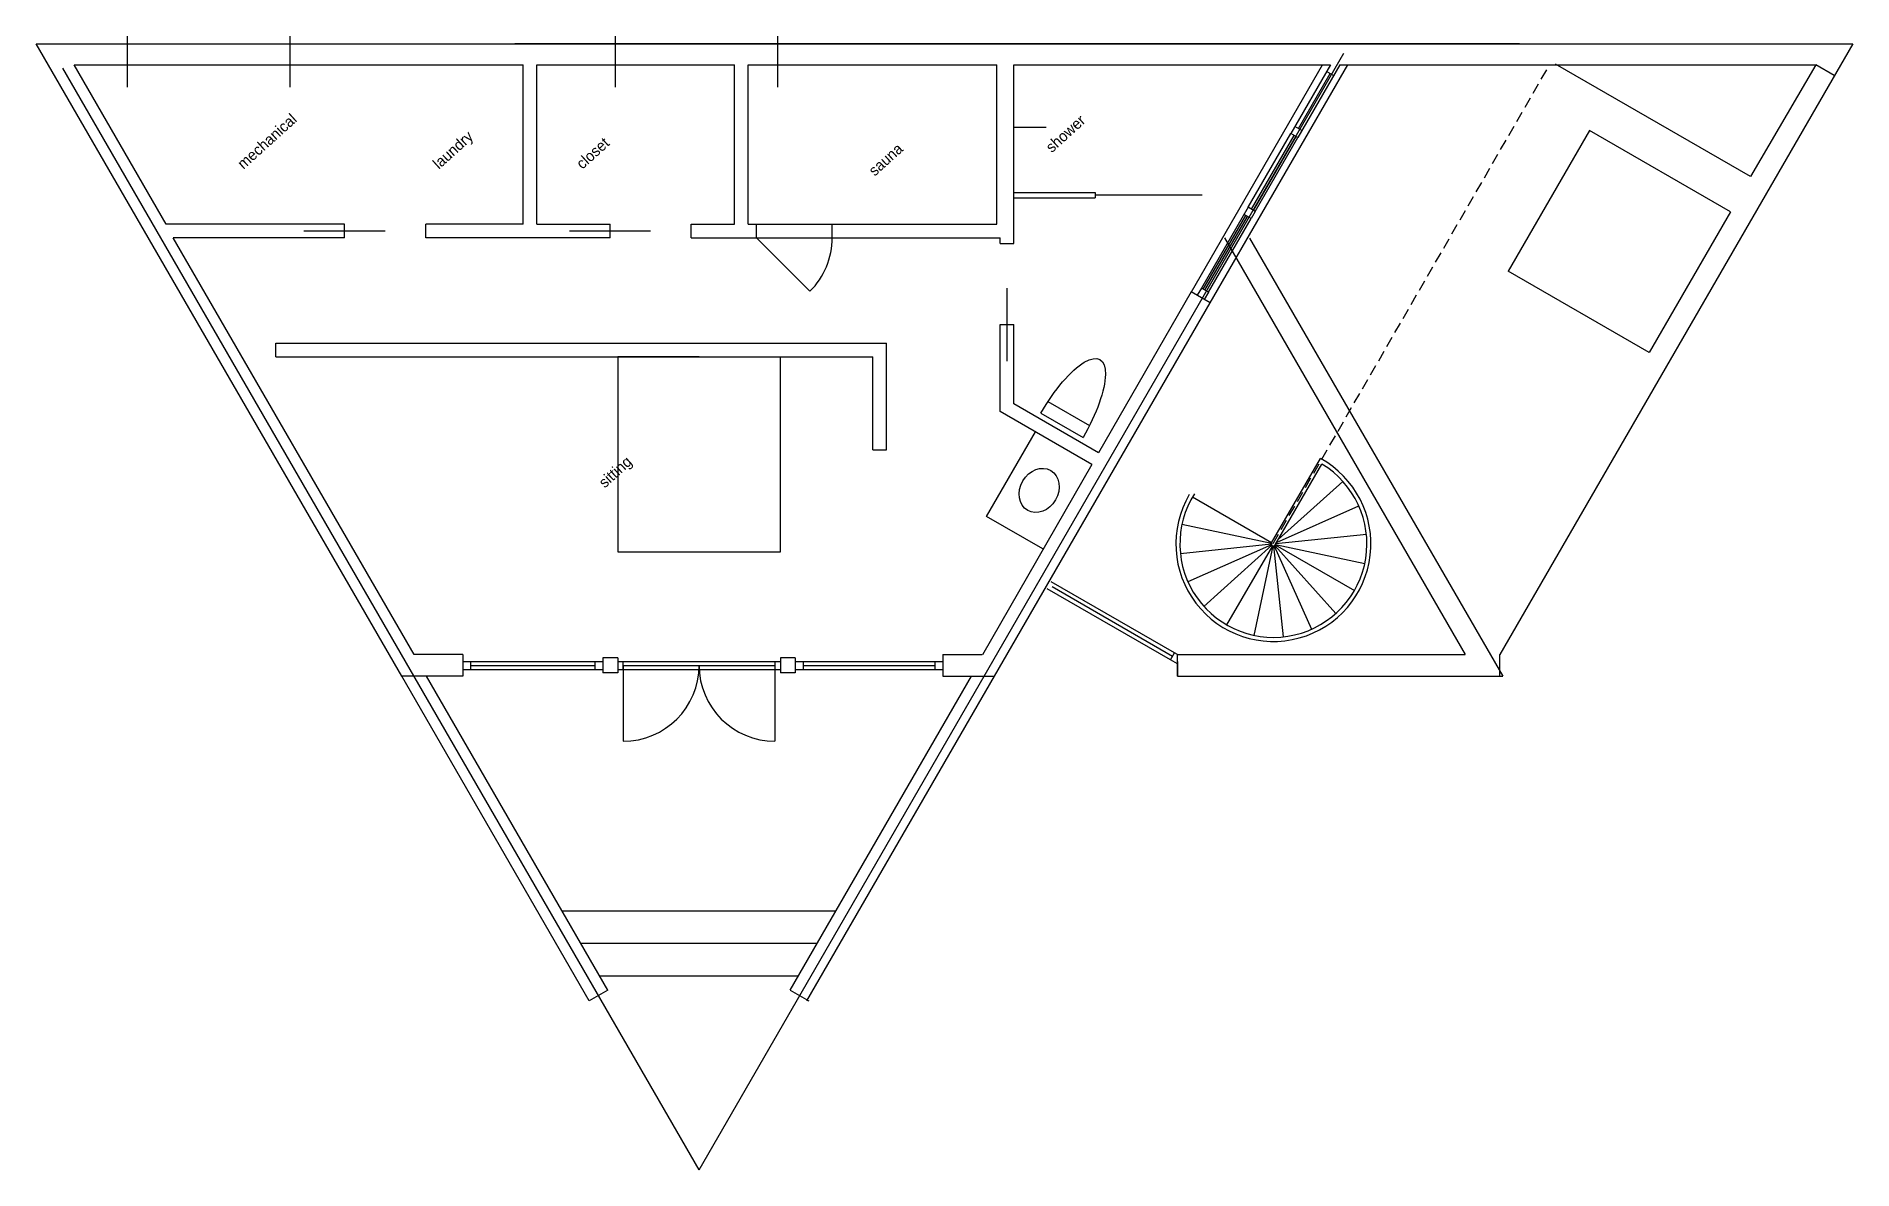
# Model space of a CAD drawing. Header units: inches. Extents: x -43639 to 75791, y -33466 to 47612.
# Drawn here: x 16281 to 16951, y 2132 to 2551 of the extents above; entities that cross this region are included whole.
import ezdxf

# ---------------------------------------------------------------- set-up
doc = ezdxf.new("R2010")
doc.units = ezdxf.units.IN
doc.header["$LTSCALE"] = 8
doc.header["$MEASUREMENT"] = 0
doc.linetypes.add('DASHED', pattern=[0.75, 0.5, -0.25])
for name, color, linetype in [('A-Elev', 7, 'CONTINUOUS'), ('A-fixtures', 140, 'CONTINUOUS'), ('A-millwork', 252, 'CONTINUOUS'), ('A-walls', 7, 'CONTINUOUS'), ('TOPO100', 14, 'CONTINUOUS'), ('TOPOCREEK', 5, 'CONTINUOUS')]:
    doc.layers.add(name, color=color, linetype=linetype)
doc.styles.get("Standard").update_dxf_attribs({"font": 'txt', "height": 0.2})

msp = doc.modelspace()

# ---------------------------------------------------------------- texts
at = {"layer": 'A-walls'}
for s, p in [('mechanical', (16357.17161, 2501.47131, -8376)), ('shower', (16655.47284, 2507.59051, -336.00851)), ('laundry', (16429.30069, 2501.47131, -8376)), ('closet', (16482.22088, 2501.47131, -8376)), ('sauna', (16590.11022, 2498.92443, -335.98634)), ('sitting', (16490.51352, 2383.80925, -8376))]:
    msp.add_text(s, height=4, rotation=42.149, dxfattribs=at).set_placement(p)

# ---------------------------------------------------------------- blocks, each defined once
blk = doc.blocks.new('801')
at = {"layer": 'TOPO100', "linetype": 'Continuous'}
for points in [[(-28903.38, 38759.24), (-29383.38, 38759.24), (-30343.38, 38567.24), (-31783.38, 38567.24), (-32263.38, 38759.24), (-32743.38, 38759.24), (-33223.38, 38471.24), (-34183.38, 38231.24), (-34903.38, 37751.24), (-34471.38, 37511.24), (-33511.38, 37751.24), (-33031.38, 37607.24), (-31975.38, 37079.24), (-31015.38, 36887.24), (-30727.38, 36455.24), (-30247.38, 36359.24), (-29287.38, 36695.24), (-28807.38, 36647.24), (-28327.38, 36455.24), (-27367.38, 35783.24), (-26887.38, 35687.24), (-25447.38, 35975.24), (-24967.38, 35927.24), (-23047.38, 35255.24), (-22087.38, 35591.24), (-21607.38, 35591.24), (-21127.38, 35399.24), (-20743.38, 35111.24), (-20503.38, 34583.24), (-20599.38, 33623.24), (-18847.38, 33215.24), (-17447.39, 31815.25), (-15319.38, 31031.24), (-14359.38, 30503.24), (-14023.38, 30119.24), (-13783.38, 29591.24), (-13831.38, 28631.24), (-14407.38, 27719.24), (-15367.38, 27431.24), (-15847.38, 27623.24), (-16807.38, 28295.24), (-17287.38, 28391.24), (-17719.38, 28151.24), (-18679.38, 28007.24), (-19207.38, 27623.24), (-19639.38, 27527.24), (-20551.38, 27623.24), (-21031.38, 27527.24), (-21319.38, 27047.24), (-21703.38, 26663.24), (-21703.38, 26663.24), (-22615.38, 26327.24), (-23623.38, 26615.24), (-24583.38, 27239.24), (-25975.38, 26951.24), (-26935.38, 26903.24), (-28263.37, 27207.25), (-30247.38, 28247.24), (-31207.38, 28439.24), (-31447.38, 28151.24), (-30631.38, 27479.24), (-30295.38, 26999.24), (-29335.38, 26231.24), (-28567.38, 25319.24), (-28711.38, 24359.24), (-27751.38, 24551.24), (-26791.38, 24359.24), (-25831.38, 23975.24), (-25111.38, 23543.24), (-24103.38, 22535.24)], [(39937.09, 23413.35), (42430.62, 21917.24), (42856.62, 21287.24), (43288.62, 20327.24), (43531.62, 19212.9), (43915.62, 19116.9), (44200.62, 20231.24), (44200.62, 20711.24), (43624.62, 21671.24), (43624.62, 22631.24), (43432.62, 23111.24), (42520.62, 23975.24), (40856.63, 26919.25), (40563.15, 28386.51), (40563.15, 28386.51), (40552.62, 28439.24), (40600.62, 28679.24), (40888.62, 29159.24), (41046.95, 29247.2), (41046.95, 29247.2), (41320.62, 29399.24), (42280.62, 29255.24), (43995.18, 28818.87), (43995.18, 28818.87), (44045.41, 28801.42), (43864.62, 29255.24), (43528.62, 29687.24), (43192.62, 30647.24), (42904.62, 31079.24), (42768.92, 31267.95), (42768.92, 31267.95), (42330.06, 31642.14), (42330.06, 31642.14), (41037.25, 32144.24), (41298.83, 32486.6), (41298.83, 32486.6), (42060.06, 32666.22), (42060.06, 32666.22), (42712.62, 32999.24), (43177.69, 33038), (43177.69, 33038), (44760.61, 33169.9), (46912.62, 33887.24), (47512.62, 33719.24), (49092.97, 32977.38), (49775.67, 32977.38), (50654.94, 32928.9), (51496.62, 32759.24), (52264.62, 32039.24), (52264.62, 31559.24), (51880.62, 30599.24), (51976.62, 30119.24), (52264.62, 29639.24), (52504.62, 28199.24), (52504.62, 27719.24), (52408.62, 27239.24), (52024.62, 26759.24), (51544.62, 26519.24), (50680.62, 26327.24), (50238.71, 25989.3), (50238.71, 25989.3), (49864.62, 25703.24), (50584.62, 24791.24), (50536.62, 23879.24), (51256.62, 23725.64), (52875.63, 24058.69), (52875.63, 24058.69), (52936.62, 24071.24), (53848.62, 23975.24), (54232.62, 23591.24), (54232.62, 23591.24), (54520.62, 22871.24), (54516.68, 22857.2), (54516.68, 22857.2), (54184.62, 21671.24), (54520.62, 20759.24), (54328.62, 19367.24), (53816.63, 18087.25), (53176.62, 17447.24), (52744.62, 17207.24), (52360.62, 16295.24), (51736.62, 15575.24), (51928.62, 15143.24), (52408.62, 15191.24), (53704.62, 16247.24), (54664.62, 16535.24), (55000.62, 16871.24), (55288.62, 17351.24), (56632.62, 18695.24), (57112.62, 18983.24), (57592.62, 19079.24), (58072.62, 18983.24), (58552.62, 18695.24), (58792.62, 18167.24), (59032.62, 17207.24), (59944.62, 16823.24), (60232.62, 16804.04), (61720.62, 15815.24), (62200.62, 15623.24), (62776.62, 14807.24), (63208.62, 14375.24), (63688.62, 13415.24), (63736.62, 12935.24), (63640.62, 12455.24), (62872.62, 11687.24), (61912.62, 11447.24), (60472.62, 11399.24), (60040.62, 11111.24), (60328.62, 10151.24), (60280.62, 9671.24), (60040.62, 9239.24), (59080.62, 8759.24), (57640.62, 8375.24), (56680.62, 8327.24), (56152.62, 7943.24), (55672.62, 7751.24), (55609.59, 7383.99), (57400.62, 7175.24), (58264.62, 6839.24), (58744.62, 6551.24), (59224.62, 5639.24), (59128.62, 4679.24), (59128.62, 4679.24), (58744.62, 4199.24), (58264.62, 3815.24), (57784.62, 3623.24), (57640.62, 3239.24), (57736.62, 2279.24), (57352.62, 1319.24), (57016.62, 935.24), (56920.62, 407.24), (56296.62, -552.76), (56045.7, -839.51), (56045.7, -839.51), (55624.62, -1320.76), (55480.62, -1800.76), (55864.62, -2760.76), (55864.62, -3720.76), (56056.62, -4680.76), (55864.62, -5640.76), (55864.62, -6072.76), (56344.62, -6072.76), (56920.62, -4632.76), (57352.62, -4296.76), (57352.62, -3970.5), (57352.62, -3970.5), (57352.62, -3336.76), (57496.62, -2856.76), (58120.62, -1464.76), (58744.62, -552.76), (59128.62, -120.76), (60088.62, 71.24), (60856.62, 1895.24), (61240.62, 2279.24), (61768.62, 2423.24), (62728.62, 2231.24), (62968.62, 2567.24), (62776.62, 3527.24), (62776.62, 4734.1), (64120.62, 7079.24), (64888.62, 7943.24), (65368.62, 8231.24), (65752.62, 8327.24), (66712.62, 8231.24), (67192.62, 7847.24), (67336.62, 7607.24), (67576.62, 6407.24)], [(-43078.43, 24151.05), (-42919.38, 24119.24), (-41527.38, 22439.24), (-41143.38, 21479.24), (-40711.38, 20879.24), (-40663.38, 19559.24), (-40231.38, 18695.24), (-39319.38, 18071.24), (-37879.38, 18071.24), (-36919.38, 18311.24), (-36487.38, 18215.24), (-36026.58, 17869.64), (-34999.38, 16007.24), (-34855.38, 15527.24), (-34807.38, 15047.24), (-34999.38, 14087.24), (-34999.38, 13127.24), (-35287.38, 11207.24), (-34951.38, 10247.24), (-34471.38, 10151.24), (-33991.38, 10247.24), (-33421.38, 10589.24), (-32385.57, 12315.61), (-32071.38, 12551.24), (-31687.38, 13031.24), (-31399.38, 14471.24), (-31495.38, 14951.24), (-32071.38, 16391.24), (-32071.38, 18311.24), (-32455.38, 19271.24), (-33452.8, 20283.3), (-34534.05, 23372.58), (-35047.38, 23783.24), (-35527.38, 23975.24), (-36007.38, 23975.24), (-36391.38, 24263.24), (-36679.38, 25223.24), (-36679.38, 25223.24), (-36999.37, 25623.25), (-38418.04, 26332.57), (-38503.38, 26759.24), (-38839.38, 27143.24), (-39799.38, 27527.24), (-39559.38, 28007.24), (-39175.38, 28391.24), (-38935.38, 28871.24), (-39223.38, 29831.24), (-39079.38, 30311.24), (-38743.38, 30743.24), (-38695.38, 31703.24), (-38887.38, 32231.24), (-39271.38, 32519.24), (-39751.38, 32711.24), (-41191.38, 32711.24), (-41959.38, 32999.24), (-42343.38, 33383.24), (-42775.38, 33623.24), (-43078.43, 33683.85)], [(-22759.38, 19175.24), (-22759.38, 18599.24), (-22999.38, 18215.24), (-23911.38, 17735.24), (-24295.38, 17351.24), (-24295.38, 16871.24), (-24199.38, 16583.24), (-23719.38, 16199.24), (-23575.38, 15719.24), (-23047.38, 14759.24), (-23239.38, 14279.24), (-23383.38, 13319.24), (-23239.38, 12935.24), (-22951.38, 12839.24), (-22327.38, 14183.24), (-21463.38, 14183.24), (-21031.38, 14471.24), (-20839.38, 13991.24), (-21031.38, 13127.24), (-21415.38, 12647.24), (-21692.73, 10972.57), (-22183.38, 10727.24), (-22663.38, 10631.24), (-23095.38, 10295.24), (-23767.38, 9479.24), (-24199.38, 9143.24), (-25159.38, 8855.24), (-27097.84, 9049.09), (-27271.38, 8615.24), (-26551.38, 8183.24), (-24487.38, 7655.24), (-23527.38, 7271.24), (-23095.38, 6983.24), (-22519.38, 6119.24), (-21607.38, 5159.24), (-21799.38, 4583.24), (-22247.39, 4023.25), (-23527.38, 3383.24), (-24487.38, 3335.24), (-24618.3, 3197.94), (-24391.38, 2375.24), (-24391.38, 1895.24), (-24679.38, 1415.24), (-25536.09, 1381.26), (-25591.38, 1175.24), (-24823.38, 23.24), (-24583.38, -1656.76), (-24871.38, -2568.76), (-25303.38, -2904.76), (-26263.38, -3048.76), (-26263.38, -3048.76), (-26743.38, -3000.76), (-28222.74, -2476.17), (-28231.38, -3000.76), (-28135.38, -3480.76), (-27847.38, -3960.76), (-27367.38, -4392.76), (-26791.38, -5304.76), (-26503.38, -6264.76)], [(-43078.43, 959.6), (-42343.38, 263.24), (-41863.38, -600.76), (-41047.38, -1416.76), (-40615.38, -1560.76), (-39655.38, -1464.76), (-39399.37, -1144.77), (-38695.38, 359.24), (-38791.38, 1319.24), (-39559.38, 2759.24), (-39895.38, 3719.24), (-40115.17, 5058.18), (-39751.38, 5543.24), (-39419.08, 5321.7), (-39183.73, 4144.98), (-38599.38, 3911.24), (-38311.38, 3335.24), (-37927.38, 1895.24), (-37543.38, 1415.24), (-37063.38, 1127.24), (-36583.38, 1031.24), (-36103.38, 1127.24), (-35804.73, 828.58), (-36775.38, -384.76), (-36775.38, -936.76), (-36343.38, -1800.76), (-36631.38, -2280.76), (-36919.38, -3240.76), (-36583.38, -4152.76), (-36295.38, -4536.76), (-36199.38, -5016.76), (-36295.38, -5496.76), (-36199.38, -5976.76), (-35911.38, -6360.76), (-35431.38, -6744.76), (-35335.38, -7224.76), (-35431.38, -7704.76), (-35239.38, -8184.76), (-34951.38, -8664.76), (-34471.38, -9048.76), (-34279.38, -9528.76), (-34375.38, -10008.76), (-34164.18, -10536.76), (-33319.38, -11592.76), (-33319.38, -12216.76), (-33511.38, -12600.76), (-33223.38, -13560.76), (-32184.33, -14859.59), (-32184.33, -14859.59), (-31591.38, -15096.76), (-31111.38, -14904.76), (-30487.38, -13992.76), (-29959.38, -12920.75), (-29959.38, -10488.76), (-29863.38, -10296.76), (-29383.38, -10488.76), (-28855.38, -10536.76), (-28375.38, -10392.76), (-28039.38, -10104.76)], [(70072.62, 3047.24), (70264.62, 2087.24), (70004.72, 777.9), (70101.71, 534.18), (70248.47, 437.19), (70443.71, 582.66), (71368.62, 2915.24), (71704.62, 3335.24), (72184.62, 3527.24), (72664.62, 3527.24), (73464.61, 3207.25), (74488.62, 2183.24)], [(-37827.05, -31594.17), (-37538.61, -30622.26), (-37784.29, -30425.44), (-38023.38, -30120.76), (-38167.38, -29256.76), (-38599.38, -28872.76), (-39511.38, -28728.76), (-39847.38, -28344.76), (-40327.38, -28152.76), (-40423.38, -27672.76), (-40327.38, -27192.76), (-40327.38, -26232.76), (-39271.38, -25368.76), (-38887.38, -25176.76), (-38887.38, -25176.76), (-38599.38, -24696.76), (-38791.38, -24216.76), (-39175.38, -23928.76), (-39415.38, -23544.76), (-39607.38, -22584.76), (-39991.38, -22104.76), (-40279.38, -21144.76), (-41239.38, -19800.76), (-41239.38, -18888.76), (-41479.38, -18456.76), (-41287.38, -17976.76), (-41575.38, -17016.76), (-41479.38, -16056.76), (-42199.38, -15192.76), (-42055.38, -14712.76), (-42151.38, -14232.76), (-41959.38, -13752.76), (-42055.38, -13272.76), (-41767.38, -12312.76), (-41959.38, -11832.76), (-42343.38, -11496.76), (-43303.38, -11112.76), (-43591.38, -10584.76), (-43639.38, -10152.76), (-42775.38, -9960.76), (-42247.38, -9096.76), (-41767.38, -8952.76), (-41383.38, -8568.76), (-41287.38, -8088.76), (-41383.38, -7608.76), (-41767.38, -7224.76), (-41671.38, -6744.76), (-41383.38, -6360.76), (-41671.38, -5496.76), (-41575.38, -5016.76), (-41719.38, -4584.76), (-42535.38, -3864.76), (-42535.38, -3384.76), (-42727.38, -2904.76), (-43078.43, -2651.23)]]:
    blk.add_lwpolyline(points, dxfattribs=at)
for points, elevation in [([(15728.29, -32632.27), (17906.22, -32165.56), (18040.62, -31944.76), (17080.62, -31608.76), (16600.62, -31320.76), (16264.62, -30840.76), (16168.62, -30360.76), (16312.62, -29880.76), (16744.62, -29544.76), (17656.62, -29304.76), (18616.62, -29496.76), (19000.62, -29400.76), (19384.62, -28968.76), (20200.62, -28296.76), (19864.62, -27960.76), (19384.62, -27768.76), (19000.62, -27288.76), (18808.62, -26904.76), (18904.62, -26424.76), (19336.62, -25992.76), (20296.62, -25752.76), (21256.62, -25896.76), (21736.62, -25752.76), (22216.62, -25032.76), (23821.95, -24750.09), (23992.62, -24408.76), (23512.62, -24024.76), (23320.62, -23640.76), (23320.62, -22728.76), (22936.62, -22296.76), (22696.62, -21864.76), (22744.62, -20904.76), (22360.62, -20472.76), (22360.62, -20184.76), (22552.62, -19800.76), (22840.62, -19608.76), (23320.62, -19608.76), (23608.62, -19320.76), (23224.62, -18744.76), (23032.62, -18264.76), (23080.62, -17832.76), (23416.62, -17016.76), (23704.62, -16632.76), (24088.62, -16344.76), (24088.62, -16344.76), (24520.62, -16104.76), (25432.62, -15816.76), (25624.62, -15480.76), (25336.62, -14520.76), (25336.62, -14040.76), (25716.54, -13407.57), (27544.62, -13128.76), (28024.62, -13224.76), (28984.62, -13608.76), (29464.62, -13560.76), (29752.62, -13656.76), (29848.62, -13464.76), (30424.62, -13944.76), (30673.09, -14317.46), (31736.63, -14104.77), (32536.62, -14424.76), (33016.62, -14424.76), (33400.62, -14808.76), (33880.62, -14856.76), (34216.62, -15768.76), (34648.62, -16008.76), (35080.62, -15144.76), (35512.62, -15000.76), (35800.62, -14616.76), (36328.62, -13368.76), (36664.62, -12888.76), (37096.62, -12696.76), (38056.62, -12696.76), (38248.62, -12216.76), (38344.62, -11256.76), (38584.62, -10296.76), (39160.62, -9480.76), (39544.62, -9144.76), (39880.62, -8232.76), (40216.62, -7704.76), (40696.62, -7512.76), (41176.62, -7464.76), (42136.62, -6888.76), (42616.62, -6936.76), (43000.62, -6840.76), (43288.62, -5928.76), (43576.62, -5496.76), (44152.62, -5208.76), (45055.02, -5362.36), (47272.62, -6840.76), (47512.62, -7080.76), (47848.62, -8040.76), (48136.62, -9480.76), (48280.62, -10872.76), (48280.62, -10872.76), (48568.62, -11256.76), (48712.62, -11784.76), (48616.62, -12744.76), (48952.62, -13080.76), (49096.62, -13608.76), (48952.62, -14568.76), (49048.62, -15048.76), (49912.62, -15768.76), (50296.62, -16248.76), (50392.62, -16728.76), (50200.62, -17160.76), (50680.62, -18072.76), (50872.62, -19032.76), (50536.62, -20424.76), (50296.62, -20760.76), (49816.62, -21048.76), (49816.62, -21432.76), (50632.62, -22104.76), (50872.62, -22584.76), (50968.62, -23064.76), (50776.62, -23544.76), (51208.62, -24504.76), (51064.62, -24984.76), (50680.62, -25416.76), (49768.62, -25992.76), (49834.4, -26513.66), (51136.62, -25992.76), (51736.62, -26232.76), (52120.62, -26712.76), (52216.62, -27192.76), (52600.62, -27480.76), (52696.62, -27000.76), (52696.62, -24792.76), (52984.62, -24216.76), (53564.63, -24332.75), (53853.18, -25775.61), (54224.7, -26040.04), (54224.7, -26040.04), (54376.62, -25656.76), (54472.62, -24696.76), (54808.62, -24360.76), (55576.62, -24552.76), (55864.62, -24216.76), (55864.62, -23880.76), (55000.62, -23448.76), (54520.62, -22968.76), (54328.62, -22488.76), (54760.62, -22152.76), (54856.62, -21240.76), (55096.62, -20760.76), (55480.62, -20328.76), (55480.62, -20328.76), (55768.62, -19368.76), (56248.62, -19224.76), (56728.62, -19320.76), (57035.87, -19409.3), (57035.87, -19409.3), (57064.62, -19080.76), (56776.62, -18168.76), (56728.62, -17688.76), (56728.62, -17208.76), (56856.61, -16888.77), (58264.62, -15720.76), (58792.62, -13800.76), (59608.62, -12408.76), (60376.62, -11544.76), (61288.62, -11256.76), (62200.62, -11640.76), (62584.62, -11448.76), (62776.62, -10536.76), (63208.62, -10200.76), (64120.62, -9912.76), (64360.62, -9480.76), (65032.62, -8952.76), (65624.63, -8824.77), (66808.62, -9816.76), (67720.62, -9336.76), (68152.62, -9336.76), (68536.62, -9816.76), (69496.62, -9912.76), (69928.62, -10344.76), (70072.62, -11304.76), (69688.62, -11736.76), (69208.62, -12024.76), (69208.62, -12504.76), (70120.62, -12696.76), (70312.62, -13176.76), (69880.62, -14136.76), (70264.62, -14136.76), (70744.62, -13944.76), (71128.62, -14184.76), (71368.62, -15096.76), (71800.62, -15000.76), (72184.62, -14616.76), (72664.62, -14424.76), (73144.62, -14424.76), (73528.62, -14904.76), (73731.27, -16398.09), (74699.82, -16882.36)], 9600), ([(62347.48, -33466.47), (62623.02, -32088.76), (63698.22, -30072.76), (63832.62, -29400.76), (63544.62, -28920.76), (63064.62, -28824.76), (62584.62, -28920.76), (61288.62, -29928.76), (60568.62, -30888.76), (59800.62, -32280.76), (59896.62, -33240.76), (59855.08, -33421.87)], 12000)]:
    blk.add_lwpolyline(points, dxfattribs=dict(at, elevation=elevation))
at = {"layer": 'TOPO100', "width": 1.2}
blk.add_text('700', height=1200, rotation=311.64202, dxfattribs=at).set_placement((67299.83, 5698.02))

# ---------------------------------------------------------------- linework, layer by layer
at = {"layer": 'A-Elev', "elevation": -8375.99289}
msp.add_lwpolyline([(16525.32518, 2432.42649), (16495.32518, 2432.42649), (16495.32518, 2360.4776), (16555.32518, 2360.4776), (16555.32518, 2432.42649)], dxfattribs=at)
at = {"layer": 'A-fixtures'}
for p, q in [((16654.06664, 2415.92569, -8375.99122), (16669.40454, 2407.07035, -8375.99122)), ((16651.44136, 2411.6679, -8375.99122), (16667.02982, 2402.6679, -8375.99122))]:
    msp.add_line(p, q, dxfattribs=at)
at = {"layer": 'A-fixtures', "extrusion": (0, 0, -1)}
msp.add_ellipse((16659.23559, 2407.1679, -8375.99122), major_axis=(14, 24.24871), ratio=0.321428571, start_param=4.71238898, end_param=7.853981634, dxfattribs=at)
at = {"layer": 'A-millwork'}
msp.add_line((16631.42047, 2373.52174, -8375.9976), (16649.44346, 2404.73848, -8375.99973), dxfattribs=at)
msp.add_arc((16546.4434, 2476.42649, -8375.99008), 28, 315, 360, dxfattribs=at)
at = {"layer": 'A-walls'}
for p, q in [((16415.56894, 2314.51941, -8376), (16280.7446, 2548.04201, -8376)), ((16280.7446, 2548.04201, -8376), (16951.0155, 2548.04201, -8376)), ((16828.0677, 2548.04201, -8376), (16457.3581, 2548.04201, -8376)), ((16328.61155, 2481.42649, -8376), (16294.66322, 2540.22672, -8376)), ((16294.66322, 2540.22672, -8376), (16460.4434, 2540.22672, -8376)), ((16460.4434, 2481.42649, -8376.00531), (16460.4434, 2540.22672, -8376.00645)), ((16465.4434, 2481.42649, -8376.00531), (16465.4434, 2540.22672, -8376.00645)), ((16465.4434, 2540.22672, -8376), (16538.4434, 2540.22672, -8376)), ((16538.4434, 2481.42649, -8376.00374), (16538.4434, 2540.22672, -8376.00488)), ((16543.4434, 2481.42649, -8376.00374), (16543.4434, 2540.22672, -8376.00488)), ((16543.4434, 2540.22672, -8376), (16635.23509, 2540.22672, -8376.00851)), ((16635.23509, 2481.42649, -8375.99371), (16635.23509, 2540.22672, -8375.99485)), ((16641.45308, 2477.33447, -8375.99859), (16641.45308, 2540.22672, -8375.99973)), ((16641.45308, 2540.22672, -8376.00851), (16758.2672, 2540.22672, -8376.00394)), ((16758.2672, 2540.22672, -8376), (16743.65729, 2514.92161, -8376)), ((16761.7313, 2540.22672, -8376), (16746.25537, 2513.42161, -8376)), ((16746.45633, 2516.76969, -8376), (16758.16798, 2537.05486, -8376)), ((16761.7313, 2540.22672, -8376.00381), (16937.44146, 2540.22672, -8375.99694)), ((16653.45308, 2517.1347, -8376.01066), (16641.45308, 2517.1347, -8375.99973)), ((16729.20633, 2486.89181, -8376), (16744.95633, 2514.17161, -8376)), ((16729.85585, 2486.51681, -8376), (16745.60585, 2513.79661, -8376)), ((16730.50537, 2486.14181, -8376), (16746.25537, 2513.42161, -8376)), ((16641.45308, 2493.1347, -8376.01339), (16671.45308, 2493.1347, -8376.01339)), ((16641.45308, 2491.1347, -8376.01339), (16671.45308, 2491.1347, -8376.01339)), ((16671.45308, 2493.1347, -8376.01339), (16671.45308, 2491.1347, -8376.01339)), ((16727.90729, 2487.64181, -8376), (16710.65729, 2457.76394, -8376)), ((16394.4434, 2476.42649, -8376.00489), (16394.4434, 2481.42649, -8376.00489)), ((16424.4434, 2476.42649, -8376.00043), (16424.4434, 2481.42649, -8376.00043)), ((16465.4434, 2481.42649, -8376.00531), (16492.4434, 2481.42649, -8375.98563)), ((16492.4434, 2476.42649, -8375.98965), (16492.4434, 2481.42649, -8375.98965)), ((16522.4434, 2481.42649, -8375.99008), (16538.4434, 2481.42649, -8375.99008)), ((16522.4434, 2476.42649, -8375.9852), (16522.4434, 2481.42649, -8375.9852)), ((16543.4434, 2481.42649, -8375.99008), (16546.4434, 2481.42649, -8375.99008)), ((16546.4434, 2476.42649, -8375.99008), (16546.4434, 2481.42649, -8375.99008)), ((16574.4434, 2476.42649, -8375.99008), (16574.4434, 2481.42649, -8375.99008)), ((16574.4434, 2481.42649, -8375.9852), (16635.23509, 2481.42649, -8375.99371)), ((16711.30681, 2457.38894, -8376), (16727.05681, 2484.66874, -8376)), ((16711.95633, 2457.01394, -8376), (16727.70633, 2484.29374, -8376)), ((16730.50537, 2486.14181, -8376), (16729.00537, 2483.54374, -8376)), ((16420.13046, 2322.51941, -8376), (16331.27216, 2476.42649, -8376)), ((16379.4434, 2478.92649, -8376.00489), (16409.4434, 2478.92649, -8376.00489)), ((16477.4434, 2478.92649, -8375.98965), (16507.4434, 2478.92649, -8375.98965)), ((16522.4434, 2476.42649, -8375.9852), (16548.22541, 2476.42649, -8375.9852)), ((16546.4434, 2476.42649, -8375.99008), (16566.24239, 2456.6275, -8376.00305)), ((16574.4434, 2476.42649, -8375.99008), (16636.45308, 2476.42649, -8375.99859)), ((16636.45308, 2474.33447, -8375.99859), (16636.45308, 2476.42649, -8375.99859)), ((16636.45308, 2474.33447, -8375.99859), (16641.45308, 2474.33447, -8375.99859)), ((16641.45308, 2474.33447, -8375.99859), (16641.45308, 2477.33447, -8375.99859)), ((16719.15207, 2476.42649, -8376), (16808.01037, 2322.51941, -8376)), ((16728.4741, 2476.28026, -8376), (16821.86677, 2314.51941, -8376)), ((16638.95308, 2430.83743, -8376.00103), (16638.95308, 2457.83743, -8375.99615)), ((16706.88371, 2456.47851, 6987.39101), (16672.76452, 2397.04756, -7331.26393)), ((16710.65729, 2457.76394, -8376), (16709.15729, 2455.16586, -8376)), ((16713.25537, 2456.26394, -8376), (16711.75537, 2453.66586, -8376)), ((16634.36858, 2314.51941, -8376), (16713.96746, 2452.38871, -8376)), ((16636.45308, 2412.23848, -8375.99973), (16636.45308, 2444.33743, -8375.99859)), ((16641.45308, 2415.12523, -8375.99973), (16641.45308, 2444.33743, -8375.99859)), ((16369.13045, 2432.42649, -8376), (16369.13045, 2437.42649, -8376)), ((16594.45308, 2398.05168, -8375.99973), (16594.45308, 2437.42649, -8375.99859)), ((16589.45308, 2398.05168, -8375.99973), (16589.45308, 2432.42649, -8375.99859)), ((16594.45308, 2429.06307, -8375.99973), (16594.45308, 2429.06307, -8375.99973)), ((16589.45308, 2398.05168, -8376.00461), (16594.45308, 2398.05168, -8376.00461)), ((16670.2751, 2392.71133, -8375.98946), (16629.9355, 2322.44525, -25305.1404)), ((16700.0187, 2321.85434, -8376.00481), (16655.58994, 2347.5053, -8376.00474)), ((16438.08824, 2322.51941, -8376.00764), (16420.13046, 2322.51941, -8376.00764)), ((16438.08824, 2322.51941, -8376.00764), (16438.08824, 2314.51941, -8376.00764)), ((16438.08824, 2320.01941, -8376.00764), (16441.08824, 2320.01941, -8376.00764)), ((16441.08824, 2317.01941, -8376.01245), (16441.08824, 2320.01941, -8376.01245)), ((16486.82518, 2320.01941, -8376.00764), (16486.82518, 2317.01941, -8376.00764)), ((16486.82518, 2320.01941, -8376.00757), (16489.82518, 2320.01941, -8376.00764)), ((16492.57518, 2321.26941, -8376.00764), (16489.82518, 2321.26941, -8376.00764)), ((16489.82518, 2321.26941, -8376.00764), (16489.82518, 2315.76941, -8376.00764)), ((16495.32518, 2321.26941, -8376.00764), (16492.57518, 2321.26941, -8376.00764)), ((16495.32518, 2321.26941, -8376.00764), (16495.32518, 2315.76941, -8376.00764)), ((16495.32518, 2320.01941, -8376.00764), (16497.32518, 2320.01941, -8376.00764)), ((16497.32518, 2317.01941, -8376.01245), (16497.32518, 2320.01941, -8376.01245)), ((16553.32518, 2320.01941, -8376.01238), (16553.32518, 2317.01941, -8376.01238)), ((16553.32518, 2320.01941, -8376.01232), (16555.32518, 2320.01941, -8376.01238)), ((16558.07518, 2321.26941, -8376.01238), (16555.32518, 2321.26941, -8376.01238)), ((16555.32518, 2321.26941, -8376.01238), (16555.32518, 2315.76941, -8376.01238)), ((16560.82518, 2321.26941, -8376.01238), (16558.07518, 2321.26941, -8376.01238)), ((16560.82518, 2321.26941, -8376.01238), (16560.82518, 2315.76941, -8376.01238)), ((16560.82518, 2320.01941, -8376.01238), (16563.82518, 2320.01941, -8376.01238)), ((16563.82518, 2317.01941, -8376.01719), (16563.82518, 2320.01941, -8376.01719)), ((16612.32518, 2320.01941, -8376.01719), (16612.32518, 2317.01941, -8376.01719)), ((16612.32518, 2320.01941, -8376.01713), (16615.32518, 2320.01941, -8376.01719)), ((16615.32518, 2322.51941, -8376.01165), (16629.80707, 2322.51941, -8376.01165)), ((16615.32518, 2322.51941, -8376.01165), (16615.32518, 2314.51941, -8376.01165)), ((16699.2687, 2320.5553, -8376.00481), (16700.7687, 2323.15338, -8376.00481)), ((16701.86677, 2319.0553, -8376), (16699.2687, 2320.5553, -8376)), ((16701.86677, 2322.51941, -8376), (16700.7687, 2323.15338, -8376)), ((16701.86677, 2314.51941, -8376), (16701.86677, 2322.51941, -8376)), ((16701.86677, 2314.51941, -8376), (16701.86677, 2322.51941, -8376)), ((16701.86677, 2322.51941, -8376), (16808.01037, 2322.51941, -8376)), ((16701.86677, 2320.01941, -8376), (16701.86677, 2314.51941, -8376)), ((16820.80996, 2314.51941, 8376), (16820.80996, 2322.51941, 8376)), ((16438.08824, 2314.51941, -8376.00764), (16415.56894, 2314.51941, -8376.00764)), ((16438.08824, 2317.01941, -8376.00764), (16441.08824, 2317.01941, -8376.00764)), ((16441.08824, 2318.51941, -8376.00764), (16486.82518, 2318.51941, -8376.00758)), ((16486.82518, 2317.01941, -8376.00757), (16489.82518, 2317.01941, -8376.00757)), ((16495.32518, 2315.76941, -8376.00764), (16489.82518, 2315.76941, -8376.00764)), ((16495.32518, 2317.01941, -8376.00764), (16497.32518, 2317.01941, -8376.00764)), ((16497.32518, 2318.51941, -8376.01245), (16553.32518, 2318.51941, -8376.01238)), ((16553.32518, 2317.01941, -8376.01232), (16555.32518, 2317.01941, -8376.01232)), ((16560.82518, 2315.76941, -8376.01238), (16555.32518, 2315.76941, -8376.01238)), ((16560.82518, 2317.01941, -8376.01238), (16563.82518, 2317.01941, -8376.01238)), ((16563.82518, 2318.51941, -8376.01719), (16612.32518, 2318.51941, -8376.01713)), ((16612.32518, 2317.01941, -8376.01713), (16615.32518, 2317.01941, -8376.01713)), ((16615.32518, 2314.51941, -8376.01713), (16634.36858, 2314.51941, -8376.01713)), ((16701.86677, 2314.51941, -8376), (16821.86677, 2314.51941, -8376))]:
    msp.add_line(p, q, dxfattribs=at)
at = {"layer": 'A-walls', "color": 5}
for p, q in [((16314.41484, 2532.01563, -8376), (16314.41484, 2550.76411, -8376)), ((16374.41484, 2532.01563, -8376), (16374.41484, 2550.76411, -8376)), ((16494.41484, 2532.01563, -8376), (16494.41484, 2550.76411, -8376)), ((16554.41484, 2532.01563, -8376), (16554.41484, 2550.76411, -8376)), ((16525.32518, 2132.36641, -8376.01713), (16763.27906, 2544.51462, -8376.01713)), ((16525.32518, 2132.36641, -8376.01713), (16290.53583, 2539.03351, -8376.01713))]:
    msp.add_line(p, q, dxfattribs=at)
at = {"layer": 'A-walls', "color": 252}
for p, q in [((16951.0155, 2548.04201, 8376), (16820.80996, 2322.51941, 8376)), ((16913.37123, 2498.9586, 8376), (16841.3941, 2540.51462, 8376)), ((16937.44146, 2540.22672, 8376), (16913.37123, 2498.9586, 8376)), ((16853.90971, 2515.96822, 8376), (16823.90971, 2464.0067, 8376)), ((16905.87123, 2485.96822, 8376), (16853.90971, 2515.96822, 8376)), ((16671.45308, 2492.22672, -8376.00851), (16711.01846, 2492.22672, -8376.00851)), ((16905.87123, 2485.96822, 8376), (16875.87123, 2434.0067, 8376)), ((16331.4983, 2476.42649, -8376), (16331.4983, 2476.4776, -8376.00002)), ((16875.87123, 2434.0067, 8376), (16823.90971, 2464.0067, 8376)), ((16739.05, 2364.99904, -8376), (16762.88485, 2386.46003, -8376)), ((16736.59683, 2363.75003, -8376), (16707.36848, 2380.62503, -8376)), ((16738.41201, 2363.89401, -8376), (16768.76367, 2377.40744, -8376)), ((16736.51274, 2363.53096, -8376), (16703.50026, 2370.54798, -8376)), ((16738.16833, 2363.47193, -8376), (16771.55736, 2366.98126, -8376)), ((16736.50046, 2363.29663, -8376), (16702.93535, 2359.7688, -8376)), ((16736.56119, 2363.06998, -8376), (16705.72903, 2349.34261, -8376)), ((16736.68899, 2362.87318, -8376), (16711.60786, 2340.29002, -8376)), ((16736.87135, 2362.72551, -8376), (16719.99635, 2333.49715, -8376)), ((16737.09042, 2362.64142, -8376), (16730.0734, 2329.62894, -8376)), ((16737.32475, 2362.62914, -8376), (16740.85258, 2329.06402, -8376)), ((16737.55141, 2362.68987, -8376), (16751.27877, 2331.85771, -8376)), ((16737.7482, 2362.81767, -8376), (16760.33136, 2337.73653, -8376)), ((16737.89587, 2363.00003, -8376), (16767.12423, 2346.12503, -8376)), ((16738.01772, 2363.21107, -8376), (16770.99244, 2356.20207, -8376)), ((16484.77659, 2194.64825, -8376), (16415.56894, 2314.51941, -8376)), ((16491.66183, 2198.62344, -8376), (16424.74926, 2314.51941, -8376)), ((16497.32518, 2318.51941, -8376.01245), (16497.32518, 2290.51941, -8376.01245)), ((16553.32518, 2318.51941, -8376.01238), (16553.32518, 2290.51941, -8376.01238)), ((16558.98854, 2198.62344, -8376), (16625.90111, 2314.51941, -8376)), ((16565.10991, 2194.64825, -25128.01713), (16634.31755, 2314.51941, -25128.01713)), ((16575.84495, 2227.8196, -8376.01713), (16474.80542, 2227.8196, -8376.01713)), ((16568.91675, 2215.8196, -8376.01713), (16481.73362, 2215.8196, -8376.01713)), ((16491.66183, 2198.62344, -8376.01713), (16484.77659, 2194.64825, -8376.01713)), ((16561.98854, 2203.8196, -8376.01713), (16488.66183, 2203.8196, -8376.01713)), ((16558.98854, 2198.62344, -8376.01713), (16565.87378, 2194.64825, -8376.01713))]:
    msp.add_line(p, q, dxfattribs=at)
at = {"layer": 'A-walls', "color": 253}
for p, q in [((16706.99223, 2456.41586, -16752.00065), (16755.38045, 2540.22672, -16752.00065)), ((16713.96746, 2452.38871, -8376), (16764.68076, 2540.22672, -8376)), ((16727.90729, 2487.64181, -8376), (16743.65729, 2514.92161, -8376)), ((16546.4434, 2481.42649, -8375.99008), (16574.4434, 2481.42649, -8375.99008)), ((16713.25537, 2456.26394, -8376), (16729.00537, 2483.54374, -8376)), ((16548.22541, 2476.42649, -8375.9852), (16576.22541, 2476.42649, -8375.9852)), ((16636.45308, 2444.33743, -8375.99859), (16641.45308, 2444.33743, -8375.99859)), ((16736.59683, 2363.75003, -8376), (16754.59293, 2394.92018, -8376)), ((16737.89587, 2363.00003, -8376), (16755.1418, 2392.87084, -8376)), ((16699.2687, 2320.5553, -8376.00481), (16653.74186, 2346.84023, -8376.00474)), ((16700.7687, 2323.15338, -8376), (16655.24186, 2349.43831, -8375.99993)), ((16441.08824, 2320.01941, -8376.00764), (16486.82518, 2320.01941, -8376.00757)), ((16497.32518, 2320.01941, -8376.01245), (16553.32518, 2320.01941, -8376.01238)), ((16563.82518, 2320.01941, -8376.01719), (16612.32518, 2320.01941, -8376.01713)), ((16441.08824, 2317.01941, -8376.00764), (16486.82518, 2317.01941, -8376.00757)), ((16497.32518, 2317.01941, -8376.01245), (16553.32518, 2317.01941, -8376.01238)), ((16563.82518, 2317.01941, -8376.01719), (16612.32518, 2317.01941, -8376.01713))]:
    msp.add_line(p, q, dxfattribs=at)
at = {"layer": 'A-walls', "color": 252, "linetype": 'DASHED'}
msp.add_line((16737.11151, 2363.47193, 8376), (16839.16094, 2540.22672, 8376), dxfattribs=at)
at = {"layer": 'A-walls', "color": 7}
for p, q in [((16759.46702, 2536.30486, -8376), (16756.86894, 2537.80486, -8376)), ((16944.23693, 2536.30335, -8375.99694), (16937.44146, 2540.22672, -8375.99694)), ((16746.25537, 2513.42161, -8376), (16743.65729, 2514.92161, -8376)), ((16747.75537, 2516.01969, -8376), (16745.15729, 2517.51969, -8376)), ((16730.50537, 2486.14181, -8376), (16727.90729, 2487.64181, -8376)), ((16394.4434, 2481.42649, -8376.00531), (16328.61155, 2481.42649, -8376.00531)), ((16460.4434, 2481.42649, -8376.00531), (16424.4434, 2481.42649, -8376.00531)), ((16729.00537, 2483.54374, -8376), (16726.40729, 2485.04374, -8376)), ((16394.4434, 2476.42649, -8375.98965), (16331.27216, 2476.42649, -8375.98965)), ((16492.4434, 2476.42649, -8375.98965), (16424.4434, 2476.42649, -8375.98965)), ((16713.96746, 2452.38871, -8376), (16706.88371, 2456.47851, -8376)), ((16713.25537, 2456.26394, -8376), (16710.65729, 2457.76394, -8376)), ((16369.13045, 2437.42649, -8375.998), (16594.45308, 2437.42649, -8375.99847)), ((16369.13045, 2432.42649, -8375.99798), (16589.45308, 2432.42649, -8375.99867)), ((16672.76452, 2397.04756, -8375.99121), (16641.45308, 2415.12523, -8375.99973)), ((16670.2751, 2392.71133, -8375.9912), (16636.45308, 2412.23848, -8375.99973)), ((16652.19993, 2361.52471, -8376.00469), (16631.42047, 2373.52174, -8376.00469))]:
    msp.add_line(p, q, dxfattribs=at)
at = {"layer": 'A-walls', "color": 253}
for radius, start, end in [(36, 149.60210944, 61.19374844), (34.5, 147.50809363, 58.75434145)]:
    msp.add_arc((16737.24635, 2363.37503, -8376), radius, start, end, dxfattribs=at)
at = {"layer": 'A-walls'}
msp.add_arc((16737.24635, 2363.37503, -8376), 0.75, 150, 330, dxfattribs=at)
at = {"layer": 'A-walls', "color": 252}
for centre, start, end in [((16497.32518, 2318.51941, -8376.01245), 270, 360), ((16553.32518, 2318.51941, -8376.01238), 180, 270)]:
    msp.add_arc(centre, 28, start, end, dxfattribs=at)
at = {"layer": 'A-walls', "color": 253}
msp.add_ellipse((16650.82427, 2383.13011, -8375.99795), major_axis=(-4.25, -7.36122), ratio=0.823529412, dxfattribs=at)

# ---------------------------------------------------------------- block references
at = {"layer": 'TOPOCREEK'}
msp.add_blockref('801', (0, 0), dxfattribs=at)

msp.set_redraw_order([(e.dxf.handle, doc.entitydb.next_handle()) for e in msp.query("TEXT MTEXT ATTDEF DIMENSION ARC_DIMENSION")])  # texts and dimensions are drawn at this point

doc.saveas('drawing.dxf')
